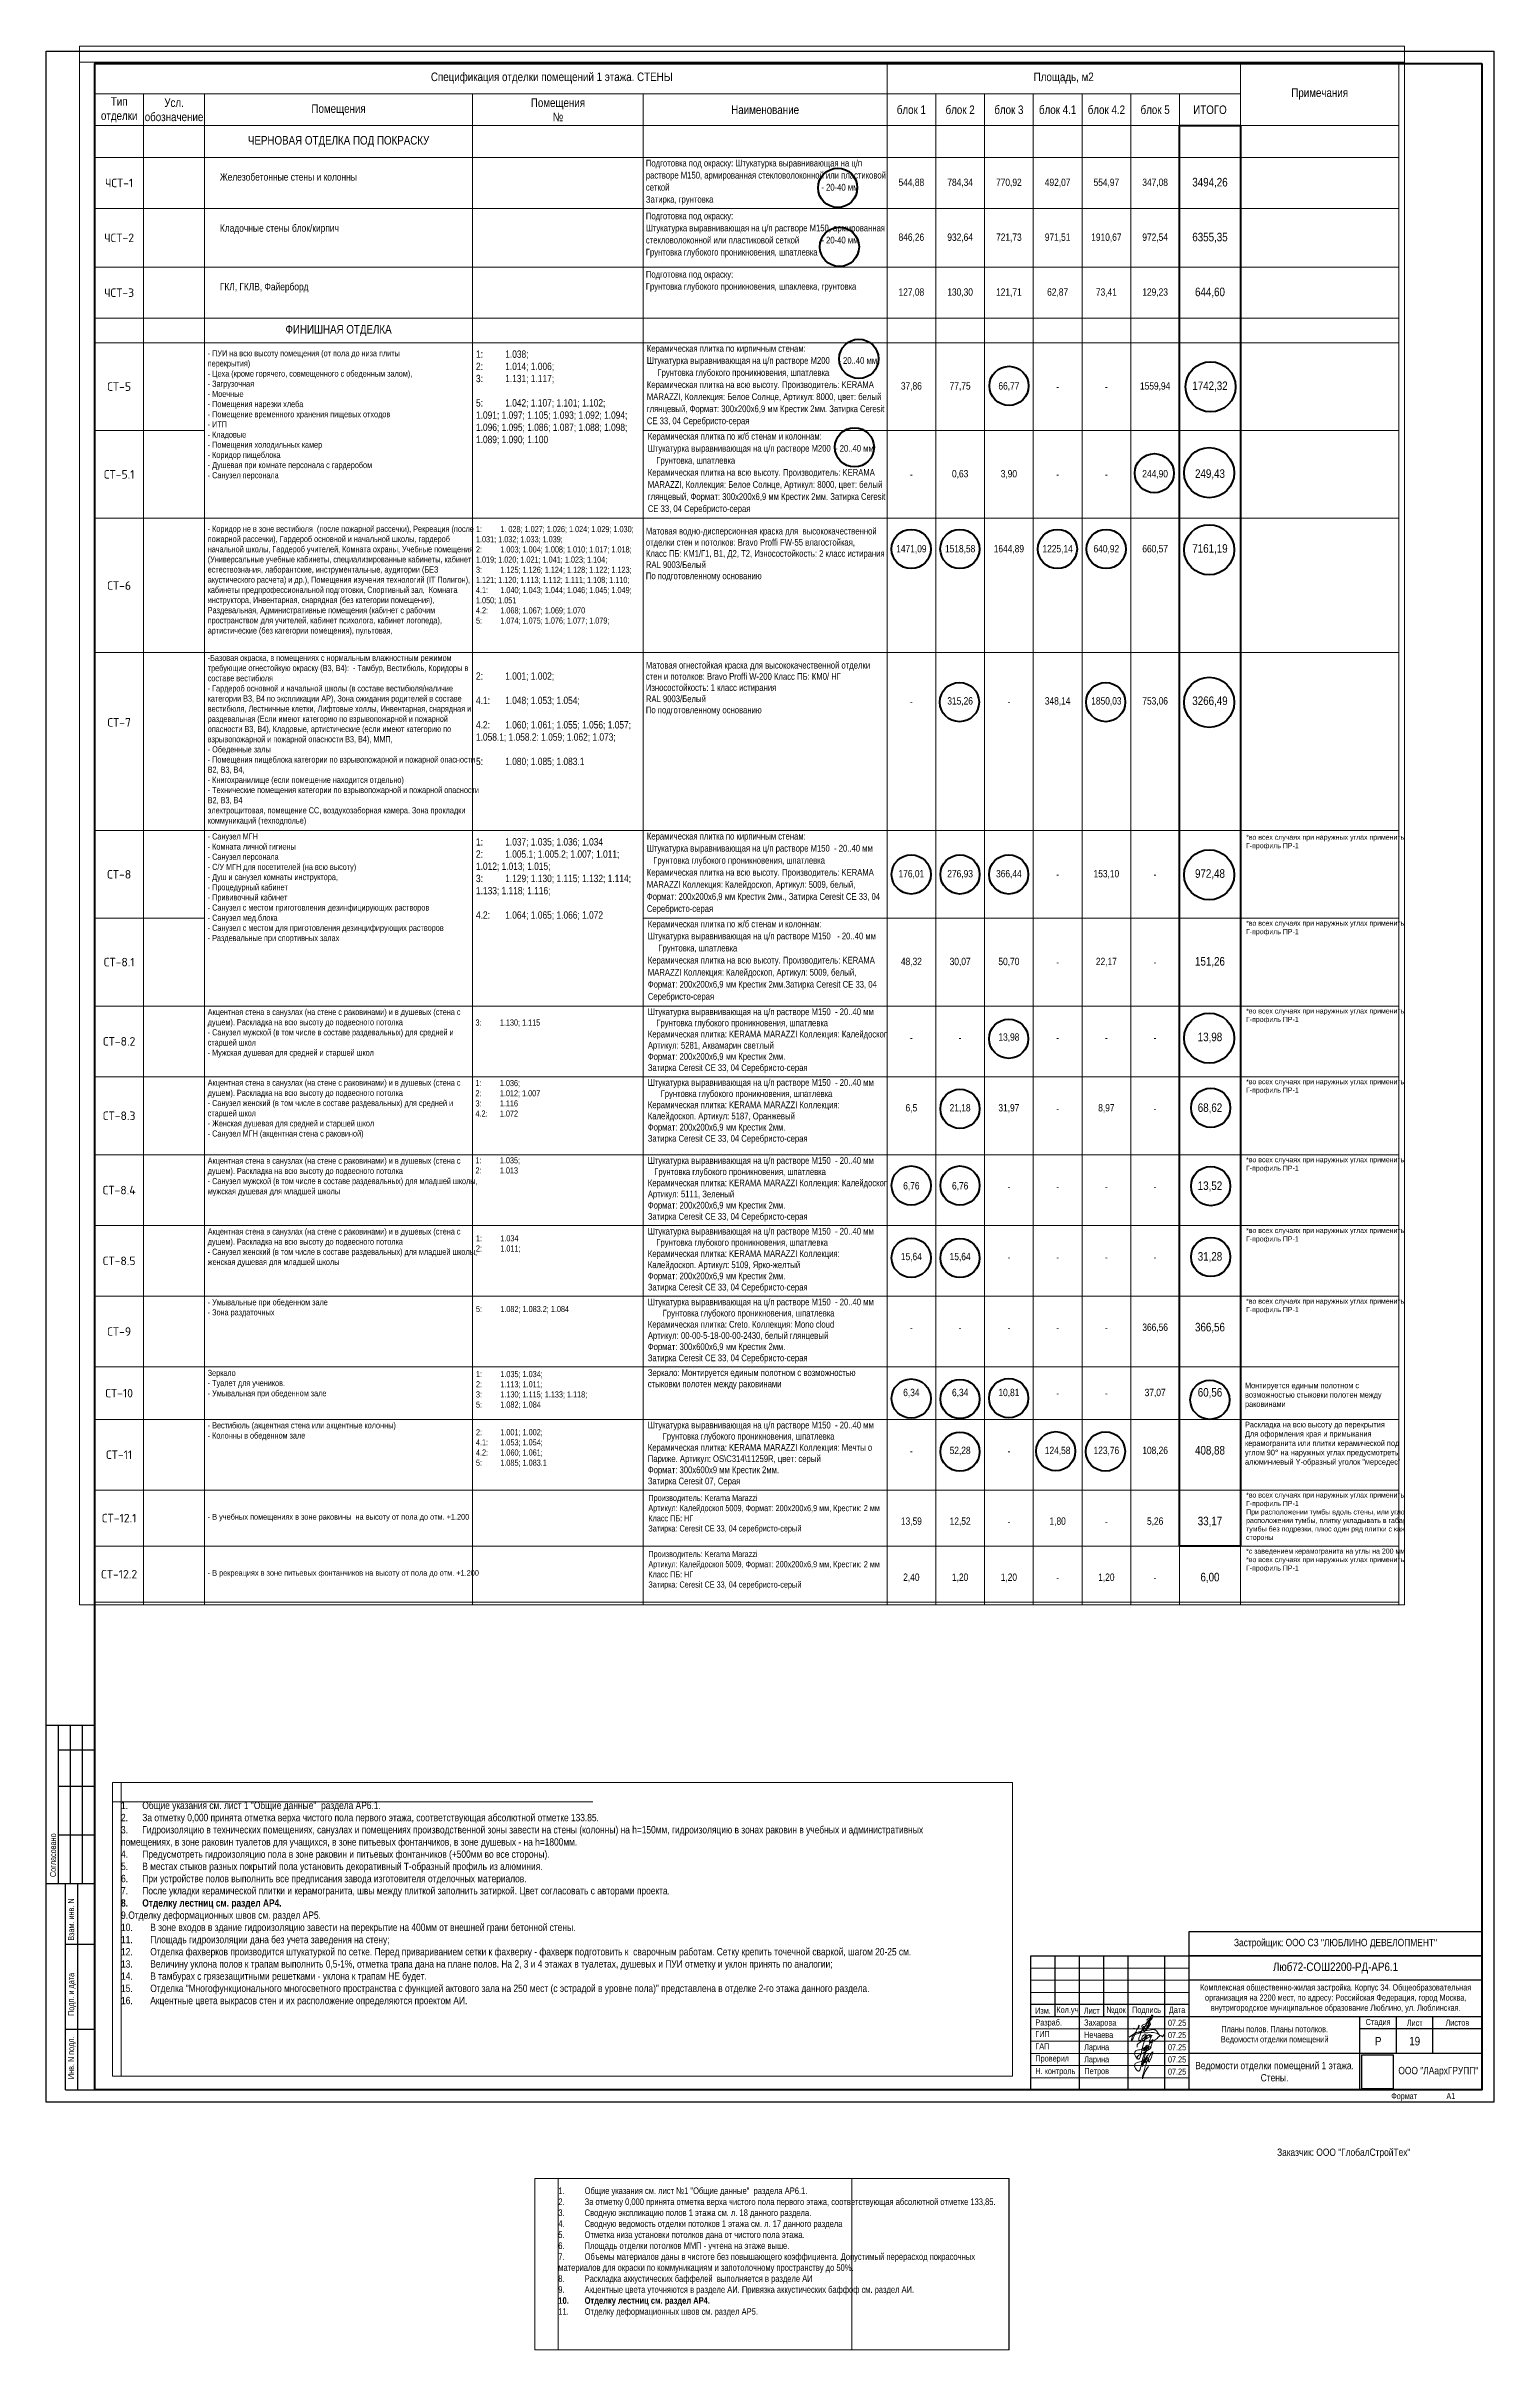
# Paper-space layout 'АР6_л19_стены' of a CAD drawing. Header units: millimetres. Extents: x -166 to 428, y -732 to 212.
# The model-space entities are those that its viewports show. They can reach past a viewport. Long polylines and large blocks are cut down to what shows.
import ezdxf
from ezdxf.enums import TextEntityAlignment as Align

# ---------------------------------------------------------------- set-up
doc = ezdxf.new("R2010")
doc.units = ezdxf.units.MM
doc.header["$LTSCALE"] = 0.5
doc.layers.get('Defpoints').update_dxf_attribs({"color": 140})
for name, color, linetype, lineweight in [('00 Текст', 7, 'Continuous', 9), ('АИ_Стены_марка', 7, 'Continuous', 9), ('АИ_Таблица', 7, 'Continuous', 13), ('АИ_Текст', 7, 'Continuous', 13), ('АР6_спецификации', 7, 'Continuous', 0)]:
    doc.layers.add(name, color=color, linetype=linetype, lineweight=lineweight)
doc.layers.add('АР_Делит', color=120, linetype='Continuous', lineweight=0, plot=False)
doc.layers.add('АР_ШТАМП', color=7, linetype='Continuous')
doc.layers.add('ИЗМ_23.04.25', color=230, linetype='Continuous', plot=False)
doc.styles.add('Isocpeur3', font='isocpeur.ttf')
doc.styles.add('style1', font='ARIALN.TTF')
doc.styles.add('Самолет ПБ2', font='ARIALN.TTF', dxfattribs={"width": 0.9})
picture_1 = doc.add_image_def('image1.jpg', size_in_pixel=(147, 160))

psp = doc.layouts.new('АР6_л19_стены')

# ---------------------------------------------------------------- texts
at = {"layer": 'АР_ШТАМП', "attachment_point": 5, "style": 'style1'}
for s, insert, char_height, width in [('19', (395.18, -605.72), 3.5, 15), ('Ведомости отделки помещений 1 этажа.\\PСтены. ', (337.68, -618.22), 3, 70)]:
    psp.add_mtext(s, dxfattribs=dict(at, insert=insert, char_height=char_height, width=width))

msp = doc.modelspace()

# ---------------------------------------------------------------- texts
at = {"ltscale": 100, "insert": (-69877.838, -131167.406), "char_height": 300, "width": 33462.13495, "attachment_point": 1, "style": 'style1'}
msp.add_mtext('\\pxt1;1.^I      Общие указания см. лист 1 "Общие данные"  раздела АР6.1.\\P2.^I      За отметку 0,000 принята отметка верха чистого пола первого этажа, соответствующая абсолютной отметке 133.85.\\P3.^I      Гидроизоляцию в технических помещениях, санузлах и помещениях производственной зоны завести на стены (колонны) на h=150мм, гидроизоляцию в зонах раковин в учебных и административных помещениях, в зоне раковин туалетов для учащихся, в зоне питьевых фонтанчиков, в зоне душевых - на h=1800мм.\\P4.^I      Предусмотреть гидроизоляцию пола в зоне раковин и питьевых фонтанчиков (+500мм во все стороны). \\P5.^I      В местах стыков разных покрытий пола установить декоративный Т-образный профиль из алюминия.\\P6.^I      При устройстве полов выполнить все предписания завода изготовителя отделочных материалов.\\P7.^I      После укладки керамической плитки и керамогранита, швы между плиткой заполнить затиркой. Цвет согласовать с авторами проекта.\\P{\\fArial Narrow|b1|i0|c204|p34;8.^I      Отделку лестниц см. раздел АР4.\\P\\pi-3,l3,t3;}9.^IОтделку деформационных швов см. раздел АР5.\\P10.^IВ зоне входов в здание гидроизоляцию завести на перекрытие на 400мм от внешней грани бетонной стены.\\P11.^IПлощадь гидроизоляции дана без учета заведения на стену;\\P12.^IОтделка фахверков производится штукатуркой по сетке. Перед привариванием сетки к фахверку - фахверк подготовить к  сварочным работам. Сетку крепить точечной сваркой, шагом 20-25 см.{\\C1;\\c255;\\P}13.^IВеличину уклона полов к трапам выполнить 0,5-1%, отметка трапа дана на плане полов. На 2, 3 и 4 этажах в туалетах, душевых и ПУИ отметку и уклон принять по аналогии;\\P14.^IВ тамбурах с грязезащитными решетками - уклона к трапам НЕ будет.\\P15.^IОтделка "Многофункционального многосветного пространства с функцией актового зала на 250 мест (с эстрадой в уровне пола)" представлена в отделке 2-го этажа данного раздела.\\P16.^IАкцентные цвета выкрасов стен и их расположение определяются проектом АИ.', dxfattribs=at)
at = {"layer": 'АИ_Стены_марка', "color": 0, "char_height": 350, "width": 2000, "attachment_point": 5, "style": 'Isocpeur3'}
for s, insert in [('ЧСТ-1', (-128595.701, -74334.15)), ('ЧСТ-2', (-128595.701, -76584.15)), ('ЧСТ-3', (-128595.701, -78834.15)), ('СТ-5', (-128595.701, -82684.15)), ('СТ-5.1', (-128595.701, -86284.15)), ('СТ-6', (-128595.701, -90844.011)), ('СТ-7', (-128595.701, -96453.872)), ('СТ-8', (-128595.701, -102684.15)), ('СТ-8.1', (-128595.701, -106284.15)), ('СТ-8.2', (-128595.701, -109534.15)), ('СТ-8.3', (-128595.701, -112584.15)), ('СТ-8.4', (-128595.701, -115634.15)), ('СТ-8.5', (-128595.701, -118534.15)), ('СТ-9', (-128595.701, -121434.15)), ('СТ-10', (-128595.701, -123959.15)), ('СТ-11', (-128595.701, -126484.15)), ('СТ-12.1', (-128595.701, -129084.15)), ('СТ-12.2', (-128595.701, -131384.15))]:
    msp.add_mtext(s, dxfattribs=dict(at, insert=insert))
at = {"layer": 'АИ_Текст', "color": 0, "style": 'style1'}
for s, insert, char_height, width, attachment_point in [('Спецификация отделки помещений 1 этажа. СТЕНЫ', (-110845.701, -70034.15), 350, 27500, 5), ('Площадь, м2', (-89845.701, -70034.15), 350, 14500, 5), ('Тип отделки', (-128595.701, -71334.15), 350, 2000, 5), ('Примечания', (-79345.701, -70684.15), 350, 6500, 5), ('Усл. обозначение', (-126345.701, -71334.15), 350, 2500, 5), ('Помещения', (-119595.701, -71334.15), 350, 11000, 5), ('Помещения\\P№', (-110595.701, -71334.15), 350, 7000, 5), ('Наименование', (-102095.701, -71334.15), 350, 10000, 5), ('блок 1', (-96095.701, -71334.15), 350, 2000, 5), ('блок 2', (-94095.701, -71334.15), 350, 2000, 5), ('блок 3', (-92095.701, -71334.15), 350, 2000, 5), ('блок 4.1', (-90095.701, -71334.15), 350, 2000, 5), ('блок 4.2', (-88095.701, -71334.15), 350, 2000, 5), ('блок 5', (-86095.701, -71334.15), 350, 2000, 5), ('ИТОГО', (-83845.701, -71334.15), 350, 2500, 5), ('ЧЕРНОВАЯ ОТДЕЛКА ПОД ПОКРАСКУ', (-119595.701, -72634.15), 350, 11000, 5), ('\\pxa0.66667,sm1.07917;{\\H0.91667x;\\C256;Подготовка под окраску: Штукатурка выравнивающая на ц/п растворе М150, армированная стекловолоконной или пластиковой сеткой^I^I^I^I^I^I- 20-40 мм          Затирка, грунтовка}', (-106988.071, -73382.622), 300, 9892.36988, 1), ('Железобетонные стены и колонны', (-124462.922, -73935.481), 300, 10367.22132, 1), ('\\pxa0.66667,sm1.07917;{\\H0.91667x;\\C256;Подготовка под окраску:\\PШтукатурка выравнивающая на ц/п растворе М150, армированная стекловолоконной или пластиковой сеткой^I- 20-40 мм           Грунтовка глубокого проникновения, шпатлевка}', (-106988.071, -75549.49), 300, 9892.36988, 1), ('Кладочные стены блок/кирпич', (-124462.922, -76035.481), 300, 10367.22132, 1), ('ГКЛ, ГКЛВ, Файерборд', (-124462.922, -78435.481), 300, 10367.22132, 1), ('\\pxa0.66667,sm1.07917;{\\H0.91667x;\\C256;Подготовка под окраску:\\PГрунтовка глубокого проникновения, шпаклевка, грунтовка}', (-106988.071, -77942.12), 300, 9892.36988, 1), ('ФИНИШНАЯ ОТДЕЛКА', (-119595.701, -80384.15), 350, 11000, 5), ('- ПУИ на всю высоту помещения (от пола до низа плиты\\Pперекрытия)\\P- Цеха (кроме горячего, совмещенного с обеденным залом), \\P- Загрузочная\\P- Моечные\\P- Помещения нарезки хлеба\\P- Помещение временного хранения пищевых отходов\\P- ИТП\\P- Кладовые\\P- Помещения холодильных камер \\P- Коридор пищеблока\\P- Душевая при комнате персонала с гардеробом\\P- Санузел персонала', (-124963.851, -81192.407), 250, 10868.15031, 1), ('1: ^I1.038;  \\P2:  ^I1.014; 1.006; \\P3:    ^I1.131; 1.117;\\P\\P5:  ^I1.042; 1.107; 1.101; 1.102; 1.091; 1.097; 1.105; 1.093; 1.092; 1.094; 1.096; 1.095; 1.086; 1.087; 1.088; 1.098; 1.089; 1.090; 1.100', (-113958.851, -81202.398), 300, 6318.15579, 1), ('\\pxa0.66667,sm1.07917;{\\H0.91667x;\\C256;Керамическая плитка по кирпичным стенам:                    Штукатурка выравнивающая на ц/п растворе М200    - 20..40 мм           Грунтовка глубокого проникновения, шпатлевка          \\A1;Керамическая плитка на всю высоту. Производитель: KERAMA MARAZZI, Коллекция: Белое Солнце, Артикул: 8000, цвет: белый глянцевый, Формат: 300х200х6,9 мм Крестик 2мм. Затирка Ceresit СE 33, 04 Cеребристо-серая }', (-106948.634, -80982.622), 300, 9892.36988, 1), ('\\pxa0.66667,sm1.07917;{\\H0.91667x;\\C256;Керамическая плитка по ж/б стенам и колоннам:              Штукатурка выравнивающая на ц/п растворе М200  - 20..40 мм           Грунтовка, шпатлевка                                                    \\A1;Керамическая плитка на всю высоту. Производитель: KERAMA MARAZZI, Коллекция: Белое Солнце, Артикул: 8000, цвет: белый глянцевый, Формат: 300х200х6,9 мм Крестик 2мм. Затирка Ceresit СE 33, 04 Cеребристо-серая }', (-106908.483, -84582.622), 300, 9812.7815, 1), ('- Коридор не в зоне вестибюля  (после пожарной рассечки), Рекреация (после пожарной рассечки), Гардероб основной и начальной школы, гардероб  начальной школы, Гардероб учителей, Комната охраны, Учебные помещения (Универсальные учебные кабинеты, специализированные кабинеты, кабинет естествознания, лаборантские, инструментальные, аудитории (БЕЗ акустического расчета) и др.), Помещения изучения технологий (IT Полигон), кабинеты предпрофессиональной подготовки, Спортивный зал,  Комната инструктора, Инвентарная, снарядная (без категории помещения), Раздевальная, Административные помещения (кабинет с рабочим пространством для учителей, кабинет психолога, кабинет логопеда), артистические (без категории помещения), пультовая, ', (-124963.851, -88392.407), 250, 10868.15031, 1), ('1: ^I1. 028; 1.027; 1.026; 1.024; 1.029; 1.030; 1.031; 1.032; 1.033; 1.039;  \\P2: ^I1.003; 1.004; 1.008; 1.010; 1.017; 1.018; 1.019; 1.020; 1.021; 1.041; 1.023; 1.104; \\P3:  ^I1.125; 1.126; 1.124; 1.128; 1.122; 1.123; 1.121; 1.120; 1.113; 1.112; 1.111; 1.108; 1.110; \\P4.1: ^I1.040; 1.043; 1.044; 1.046; 1.045; 1.049; 1.050; 1.051\\P4.2:  ^I1.068; 1.067; 1.069; 1.070\\P5: ^I1.074; 1.075; 1.076; 1.077; 1.079;', (-113958.851, -88402.398), 250, 6628.5329, 1), ('\\pxa0.66667;{\\H0.91667x;\\C256;Матовая водно-дисперсионная краска для  высококачественной отделки стен и потолков: \\C242;\\c2564301;Bravo Proffi FW-55\\C256; влагостойкая, \\PКласс ПБ: КМ1/Г1, В1, Д2, Т2, Износостойкость: 2 класс истирания\\PRAL 9003/Белый\\PПо подготовленному основанию}', (-106988.071, -88473.313), 300, 9892.36988, 1), ('-Базовая окраска, в помещениях с нормальным влажностным режимом требующие огнестойкую окраску (В3, В4):  - Тамбур, Вестибюль, Коридоры в составе вестибюля \\P- Гардероб основной и начальной школы (в составе вестибюля/наличие категории В3, В4 по экспликации АР), Зона ожидания родителей в составе вестибюля, Лестничные клетки, Лифтовые холлы, Инвентарная, снарядная и раздевальная (Если имеют категорию по взрывопожарной и пожарной опасности В3, В4), Кладовые, артистические (если имеют категорию по взрывопожарной и пожарной опасности В3, В4), ММП, \\P- Обеденные залы\\P- Помещения пищеблока категории по взрывопожарной и пожарной опасности В2, В3, В4, \\P- Книгохранилище (если помещение находится отдельно)\\P- Технические помещения категории по взрывопожарной и пожарной опасности В2, В3, В4                              \\Pэлектрощитовая, помещение СС, воздухозаборная камера. Зона прокладки коммуникаций (техподполье)', (-124963.851, -93683.85), 250, 10868.15031, 1), (' \\P2: ^I1.001; 1.002; \\P\\P4.1: ^I1.048; 1.053; 1.054;\\P\\P4.2:  ^I1.060; 1.061; 1.055; 1.056; 1.057; 1.058.1; 1.058.2: 1.059; 1.062; 1.073;\\P\\P5:  ^I1.080; 1.085; 1.083.1', (-113958.851, -93902.398), 300, 6673.09089, 1), ('\\pxa0.66667;{\\H0.91667x;\\C256;Матовая огнестойкая краска для высококачественной отделки стен и потолков: \\C242;\\c2564301;Bravo Proffi W-200\\C256; Класс ПБ: КМ0/ НГ \\PИзносостойкость: 1 класс истирания\\PRAL 9003/Белый\\PПо подготовленному основанию}', (-106988.071, -93973.313), 300, 9892.36988, 1), ('- Санузел МГН\\P- Комната личной гигиены \\P- Санузел персонала\\P- С/У МГН для посетителей (на всю высоту)\\P- Душ и санузел комнаты инструктора,  \\P- Процедурный кабинет\\P- Прививочный кабинет\\P- Санузел с местом приготовления дезинфицирующих растворов\\P- Санузел мед.блока\\P- Санузел с местом для приготовления дезинцифирующих растворов\\P- Раздевальные при спортивных залах', (-124963.851, -101004.56), 250, 10868.15031, 1), ('\\pxa0.66667,sm1.07917;{\\H0.91667x;\\C256;Керамическая плитка по кирпичным стенам:                    Штукатурка выравнивающая на ц/п растворе М150  - 20..40 мм           Грунтовка глубокого проникновения, шпатлевка          \\A1;Керамическая плитка на всю высоту. Производитель: KERAMA MARAZZI Коллекция: Калейдоскоп, Артикул: 5009, белый,   Формат: 200х200х6,9 мм Крестик 2мм., Затирка Ceresit СE 33, 04 Cеребристо-серая}', (-106948.634, -100982.622), 300, 9892.36988, 1), ('\\pxl0.175,b0.25,sm1;{\\H0.83333x;\\C256;*во всех случаях при наружных углах применить Г-профиль ПР-1}', (-82408.483, -101057.622), 250, 6138.18383, 1), ('1: ^I1.037; 1.035; 1.036; 1.034 \\P2: ^I1.005.1; 1.005.2; 1.007; 1.011; 1.012; 1.013; 1.015; \\P3: ^I1.129; 1.130; 1.115; 1.132; 1.114; 1.133; 1.118; 1.116;\\P\\P4.2: ^I1.064; 1.065; 1.066; 1.072', (-113958.851, -101202.398), 300, 6728.62921, 1), ('\\pxa0.66667,sm1.07917;{\\H0.91667x;\\C256;Керамическая плитка по ж/б стенам и колоннам:              Штукатурка выравнивающая на ц/п растворе М150   - 20..40 мм           Грунтовка, шпатлевка                                                    \\A1;Керамическая плитка на всю высоту. Производитель: KERAMA MARAZZI Коллекция: Калейдоскоп, Артикул: 5009, белый,  Формат: 200х200х6,9 мм Крестик 2мм.Затирка Ceresit СE 33, 04 Cеребристо-серая}', (-106908.483, -104582.622), 300, 9812.7815, 1), ('\\pxl0.175,b0.25,sm1;{\\H0.83333x;\\C256;*во всех случаях при наружных углах применить Г-профиль ПР-1}', (-82408.483, -104582.622), 250, 6138.18383, 1), ('Акцентная стена в санузлах (на стене с раковинами) и в душевых (стена с душем). Раскладка на всю высоту до подвесного потолка \\P- Санузел мужской (в том числе в составе раздевальных) для средней и старшей школ\\P- Мужская душевая для средней и старшей школ', (-124963.851, -108204.56), 250, 10868.15031, 1), ('\\P3:  ^I1.130; 1.115', (-113979.217, -108219.141), 250, 6728.62921, 1), ('{\\H0.91667x;\\C256;Штукатурка выравнивающая на ц/п растворе М150  - 20..40 мм           Грунтовка глубокого проникновения, шпатлевка \\A1;\\PКерамическая плитка: KERAMA MARAZZI Коллекция: Калейдоскоп\\PАртикул: 5281, Аквамарин светлый\\PФормат: 200х200х6,9 мм Крестик 2мм.          \\PЗатирка Ceresit СE 33, 04 Cеребристо-серая}', (-106908.483, -108182.622), 300, 9846.10352, 1), ('\\pxl0.175,b0.25,sm1;{\\H0.83333x;\\C256;*во всех случаях при наружных углах применить Г-профиль ПР-1}', (-82408.483, -108182.622), 250, 6138.18383, 1), ('Акцентная стена в санузлах (на стене с раковинами) и в душевых (стена с душем). Раскладка на всю высоту до подвесного потолка \\P- Санузел женский (в том числе в составе раздевальных) для средней и старшей школ\\P- Женская душевая для средней и старшей школ\\P- Санузел МГН (акцентная стена с раковиной)', (-124963.851, -111104.56), 250, 10637.03142, 1), ('1: ^I1.036; \\P2:  ^I1.012; 1.007\\P3: ^I1.116\\P4.2:  ^I1.072', (-113979.217, -111119.141), 250, 6728.62921, 1), ('{\\H0.91667x;\\C256;Штукатурка выравнивающая на ц/п растворе М150  - 20..40 мм           Грунтовка глубокого проникновения, шпатлевка \\A1;\\PКерамическая плитка: KERAMA MARAZZI Коллекция: Калейдоскоп. Артикул: 5187, Оранжевый\\PФормат: 200х200х6,9 мм Крестик 2мм.          \\PЗатирка Ceresit СE 33, 04 Cеребристо-серая}', (-106908.483, -111082.622), 300, 9612.80461, 1), ('\\pxl0.175,b0.25,sm1;{\\H0.83333x;\\C256;*во всех случаях при наружных углах применить Г-профиль ПР-1}', (-82408.483, -111082.622), 250, 6138.18383, 1), ('Акцентная стена в санузлах (на стене с раковинами) и в душевых (стена с душем). Раскладка на всю высоту до подвесного потолка \\P- Санузел мужской (в том числе в составе раздевальных) для младшей школы, мужская душевая для младшей школы', (-124963.851, -114304.56), 250, 10637.27232, 1), ('1: ^I1.035; \\P2:  ^I1.013', (-113979.217, -114285.205), 250, 6728.62921, 1), ('{\\H0.91667x;\\C256;Штукатурка выравнивающая на ц/п растворе М150  - 20..40 мм           Грунтовка глубокого проникновения, шпатлевка \\A1;\\PКерамическая плитка: KERAMA MARAZZI Коллекция: Калейдоскоп\\PАртикул: 5111, Зеленый\\PФормат: 200х200х6,9 мм Крестик 2мм.          \\PЗатирка Ceresit СE 33, 04 Cеребристо-серая}', (-106908.483, -114282.622), 300, 9873.46508, 1), ('\\pxl0.175,b0.25,sm1;{\\H0.83333x;\\C256;*во всех случаях при наружных углах применить Г-профиль ПР-1}', (-82408.483, -114282.622), 250, 6138.18383, 1), ('Акцентная стена в санузлах (на стене с раковинами) и в душевых (стена с душем). Раскладка на всю высоту до подвесного потолка \\P- Санузел женский (в том числе в составе раздевальных) для младшей школы, женская душевая для младшей школы', (-124963.851, -117204.56), 250, 10868.15031, 1), ('1:  ^I1.034 \\P2:   ^I1.011;', (-113958.851, -117484.741), 250, 6620.97974, 1), ('{\\H0.91667x;\\C256;Штукатурка выравнивающая на ц/п растворе М150  - 20..40 мм           Грунтовка глубокого проникновения, шпатлевка \\A1;\\PКерамическая плитка: KERAMA MARAZZI Коллекция: \\PКалейдоскоп. Артикул: 5109, Ярко-желтый\\PФормат: 200х200х6,9 мм Крестик 2мм.          \\PЗатирка Ceresit СE 33, 04 Cеребристо-серая}', (-106908.483, -117182.622), 300, 9816.02247, 1), ('\\pxl0.175,b0.25,sm1;{\\H0.83333x;\\C256;*во всех случаях при наружных углах применить Г-профиль ПР-1}', (-82408.483, -117182.622), 250, 6138.18383, 1), ('- Умывальные при обеденном зале\\P- Зона раздаточных', (-124963.851, -120104.56), 250, 10868.15031, 1), ('5: ^I1.082; 1.083.2; 1.084', (-113958.851, -120384.741), 250, 6620.97974, 1), ('{\\H0.91667x;\\C256;Штукатурка выравнивающая на ц/п растворе М150  - 20..40 мм           Грунтовка глубокого проникновения, шпатлевка \\A1;\\PКерамическая плитка: Creto. Коллекция: Mono cloud\\PАртикул: 00-00-5-18-00-00-2430, белый глянцевый\\PФормат: 300х600х6,9 мм Крестик 2мм.       \\PЗатирка Ceresit СE 33, 04 Cеребристо-серая}', (-106908.483, -120082.622), 300, 9567.88168, 1), ('\\pxl0.175,b0.25,sm1;{\\H0.83333x;\\C256;*во всех случаях при наружных углах применить Г-профиль ПР-1}', (-82408.483, -120082.622), 250, 6138.18383, 1), ('Зеркало \\P- Туалет для учеников. \\P- Умывальная при обеденном зале', (-124963.851, -123004.56), 250, 10868.15031, 1), ('1: ^I1.035; 1.034; \\P2: ^I1.113; 1.011;\\P3: ^I1.130; 1.115; 1.133; 1.118;\\P5: ^I1.082; 1.084', (-113958.851, -123051.876), 250, 6620.97974, 1), ('\\A1;{\\H0.91667x;\\C256;Зеркало: Монтируется единым полотном с возможностью стыковки полотен между раковинами}', (-106908.483, -122982.622), 300, 9567.88168, 1), ('\\A1;{\\H0.91667x;\\C256;Монтируется единым полотном с возможностью стыковки полотен между раковинами}', (-82408.483, -123529.166), 250, 5928.0745, 1), ('- Вестибюль (акцентная стена или акцентные колонны)\\P- Колонны в обеденном зале', (-124963.851, -125154.56), 250, 10868.15031, 1), ('2: ^I1.001; 1.002;\\P4.1: ^I1.053; 1.054;\\P4.2: ^I1.060; 1.061;\\P5: ^I1.085; 1.083.1', (-113958.851, -125434.741), 250, 6620.97974, 1), ('{\\H0.91667x;\\C256;Штукатурка выравнивающая на ц/п растворе М150  - 20..40 мм           Грунтовка глубокого проникновения, шпатлевка \\A1;\\PКерамическая плитка: KERAMA MARAZZI Коллекция: Мечты о Париже. Артикул: OS\\\\C314\\\\11259R, цвет: серый\\PФормат: 300х600х9 мм Крестик 2мм.          \\PЗатирка Ceresit 07, Cерая}', (-106908.483, -125132.622), 300, 9567.88168, 1), ('\\A1;{\\H0.91667x;\\C256;Раскладка на всю высоту до перекрытия\\PДля оформления края и примыкания керамогранита или плитки керамической под углом 90° на наружных углах предусмотреть алюминиевый Y-образный уголок "мерседес"}', (-82408.483, -125132.622), 250, 6138.18383, 1), ('\\pxl0.16667,se0.95417;{\\C256;Производитель: Kerama Marazzi\\P\\pb0.25,sm1;Артикул: Калейдоскоп 5009, Формат: 200х200х6,9 мм, Крестик: 2 мм\\PКласс ПБ: НГ\\PЗатирка: Ceresit СЕ 33, 04 серебристо-серый}', (-106928.319, -128131.773), 250, 9567.88168, 1), ('\\pxl0.175,b0.25,sm1;{\\H0.83333x;\\C256;*во всех случаях при наружных углах применить  Г-профиль ПР-1\\PПри расположении тумбы вдоль стены, или угловом расположении тумбы, плитку укладывать в габаритих тумбы без подрезки, плюс один ряд плитки с каждой стороны}', (-82408.483, -128032.622), 250, 6138.18383, 1), ('\\A1;{\\H0.91667x;\\C256;- В учебных помещениях в зоне раковины  на высоту от пола до отм. +1.200 }', (-124963.851, -128917.174), 250, 10868.15031, 1), ('\\pxl0.175,b0.25,sm1;{\\H0.83333x;\\C256;*с заведением керамогранита на углы на 200 мм\\P*во всех случаях при наружных углах применить  Г-профиль ПР-1}', (-82408.483, -130332.622), 250, 6138.18383, 1), ('\\A1;{\\H0.91667x;\\C256;- В рекреациях в зоне питьевых фонтанчиков на высоту от пола до отм. +1.200}', (-124963.851, -131217.174), 250, 10868.15031, 1), ('\\pxl0.16667,se0.95417;{\\C256;Производитель: Kerama Marazzi\\P\\pb0.25,sm1;Артикул: Калейдоскоп 5009, Формат: 200х200х6,9 мм, Крестик: 2 мм\\PКласс ПБ: НГ\\PЗатирка: Ceresit СЕ 33, 04 серебристо-серый}', (-106928.319, -130431.773), 250, 9567.88168, 1), ('\\A1;{\\H0.91667x;\\C256;Двухкомпонентная полиуретановая краска для высококачественной отделки стен и потолков.Производитель: StoColor  Артикул: Puran Satin Износостойкость: 2 класс истирания, цвет: 9003/белый, Класс ПБ: КМ2/В2, Д3, Т2, РП2}', (-106908.483, -132801.328), 300, 9567.88168, 1)]:
    msp.add_mtext(s, dxfattribs=dict(at, insert=insert, char_height=char_height, width=width, attachment_point=attachment_point))
at = {"layer": 'АИ_Текст', "color": 5, "attachment_point": 5, "style": 'style1'}
for s, insert, char_height, width in [('544,88', (-96095.701, -74334.15), 300, 2000), ('784,34', (-94095.701, -74334.15), 300, 2000), ('770,92', (-92095.701, -74334.15), 300, 2000), ('932,64', (-94095.701, -76584.15), 300, 2000), ('721,73', (-92095.701, -76584.15), 300, 2000), ('6355,35', (-83845.701, -76584.15), 350, 2500), ('127,08', (-96095.701, -78834.15), 300, 2000), ('130,30', (-94095.701, -78834.15), 300, 2000), ('121,71', (-92095.701, -78834.15), 300, 2000), ('644,60', (-83845.701, -78834.15), 350, 2500), ('37,86', (-96095.701, -82684.15), 300, 2000), ('77,75', (-94095.701, -82684.15), 300, 2000), ('66,77', (-92095.701, -82684.15), 300, 2000), ('-', (-96095.701, -86284.15), 300, 2000), ('0,63', (-94095.701, -86284.15), 300, 2000), ('3,90', (-92095.701, -86284.15), 300, 2000), ('1471,09', (-96095.701, -89359.16), 300, 2000), ('1518,58', (-94095.701, -89359.16), 300, 2000), ('1644,89', (-92095.701, -89359.16), 300, 2000), ('7161,19', (-83845.701, -89353.872), 350, 2500), ('3266,49', (-83845.701, -95599.75), 350, 2500), ('176,01', (-96095.701, -102684.15), 300, 2000), ('276,93', (-94095.701, -102684.15), 300, 2000), ('366,44', (-92095.701, -102684.15), 300, 2000), ('972,48', (-83845.701, -102684.15), 350, 2500), ('48,32', (-96095.701, -106284.15), 300, 2000), ('30,07', (-94095.701, -106284.15), 300, 2000), ('50,70', (-92095.701, -106284.15), 300, 2000), ('13,98', (-92095.701, -109384.15), 300, 2000), ('6,5', (-96095.701, -112284.15), 300, 2000), ('21,18', (-94095.701, -112284.15), 300, 2000), ('31,97', (-92095.701, -112284.15), 300, 2000), ('6,76', (-96095.701, -115484.15), 300, 2000), ('6,76', (-94095.701, -115484.15), 300, 2000), ('15,64', (-96095.701, -118384.15), 300, 2000), ('15,64', (-94095.701, -118384.15), 300, 2000), ('31,28', (-83845.701, -118384.15), 350, 2500), ('6,34', (-96095.701, -123959.15), 300, 2000), ('6,34', (-94095.701, -123959.15), 300, 2000), ('10,81', (-92095.701, -123959.15), 300, 2000), ('408,88', (-83845.701, -126334.15), 350, 2500), ('13,59', (-96095.701, -129234.15), 300, 2000), ('12,52', (-94095.701, -129234.15), 300, 2000), ('-', (-92095.701, -129234.15), 300, 2000), ('2,40', (-96095.701, -131534.15), 300, 2000), ('1,20', (-94095.701, -131534.15), 300, 2000), ('1,20', (-92095.701, -131534.15), 300, 2000)]:
    msp.add_mtext(s, dxfattribs=dict(at, insert=insert, char_height=char_height, width=width))
at = {"layer": 'АИ_Текст', "color": 7, "attachment_point": 5, "style": 'style1'}
for s, insert, char_height, width in [('492,07', (-90095.701, -74334.15), 300, 2000), ('554,97', (-88095.701, -74334.15), 300, 2000), ('347,08', (-86095.701, -74334.15), 300, 2000), ('3494,26', (-83845.701, -74334.15), 350, 2500), ('971,51', (-90095.701, -76584.15), 300, 2000), ('1910,67', (-88095.701, -76584.15), 300, 2000), ('972,54', (-86095.701, -76584.15), 300, 2000), ('62,87', (-90095.701, -78834.15), 300, 2000), ('73,41', (-88095.701, -78834.15), 300, 2000), ('129,23', (-86095.701, -78834.15), 300, 2000), ('-', (-90095.701, -82684.15), 300, 2000), ('-', (-88095.701, -82684.15), 300, 2000), ('1559,94', (-86095.701, -82684.15), 300, 2000), ('1742,32', (-83845.701, -82684.15), 350, 2500), ('-', (-90095.701, -86284.15), 300, 2000), ('-', (-88095.701, -86284.15), 300, 2000), ('244,90', (-86095.701, -86284.15), 300, 2000), ('249,43', (-83845.701, -86284.15), 350, 2500), ('1225,14', (-90095.701, -89359.16), 300, 2000), ('640,92', (-88095.701, -89359.16), 300, 2000), ('660,57', (-86095.701, -89359.16), 300, 2000), ('-', (-96095.701, -95599.75), 300, 2000), ('315,26', (-94095.701, -95599.75), 300, 2000), ('-', (-92095.701, -95599.75), 300, 2000), ('348,14', (-90095.701, -95599.75), 300, 2000), ('1850,03', (-88095.701, -95599.75), 300, 2000), ('753,06', (-86095.701, -95599.75), 300, 2000), ('-', (-90095.701, -102684.15), 300, 2000), ('153,10', (-88095.701, -102684.15), 300, 2000), ('-', (-86095.701, -102684.15), 300, 2000), ('-', (-90095.701, -106284.15), 300, 2000), ('22,17', (-88095.701, -106284.15), 300, 2000), ('-', (-86095.701, -106284.15), 300, 2000), ('151,26', (-83845.701, -106284.15), 350, 2500), ('-', (-96095.701, -109384.15), 300, 2000), ('-', (-94095.701, -109384.15), 300, 2000), ('-', (-90095.701, -109384.15), 300, 2000), ('-', (-88095.701, -109384.15), 300, 2000), ('-', (-86095.701, -109384.15), 300, 2000), ('13,98', (-83845.701, -109384.15), 350, 2500), ('-', (-90095.701, -112284.15), 300, 2000), ('8,97', (-88095.701, -112284.15), 300, 2000), ('-', (-86095.701, -112284.15), 300, 2000), ('68,62', (-83845.701, -112284.15), 350, 2500), ('-', (-92095.701, -115484.15), 300, 2000), ('-', (-90095.701, -115484.15), 300, 2000), ('-', (-88095.701, -115484.15), 300, 2000), ('-', (-86095.701, -115484.15), 300, 2000), ('13,52', (-83845.701, -115484.15), 350, 2500), ('-', (-92095.701, -118384.15), 300, 2000), ('-', (-90095.701, -118384.15), 300, 2000), ('-', (-88095.701, -118384.15), 300, 2000), ('-', (-86095.701, -118384.15), 300, 2000), ('-', (-96095.701, -121284.15), 300, 2000), ('-', (-94095.701, -121284.15), 300, 2000), ('-', (-92095.701, -121284.15), 300, 2000), ('-', (-90095.701, -121284.15), 300, 2000), ('-', (-88095.701, -121284.15), 300, 2000), ('366,56', (-86095.701, -121284.15), 300, 2000), ('366,56', (-83845.701, -121284.15), 350, 2500), ('60,56', (-83845.701, -123959.15), 350, 2500), ('-', (-90095.701, -123959.15), 300, 2000), ('-', (-88095.701, -123959.15), 300, 2000), ('37,07', (-86095.701, -123959.15), 300, 2000), ('-', (-96095.701, -126334.15), 300, 2000), ('52,28', (-94095.701, -126334.15), 300, 2000), ('-', (-92095.701, -126334.15), 300, 2000), ('124,58', (-90095.701, -126334.15), 300, 2000), ('123,76', (-88095.701, -126334.15), 300, 2000), ('108,26', (-86095.701, -126334.15), 300, 2000), ('1,80', (-90095.701, -129234.15), 300, 2000), ('-', (-88095.701, -129234.15), 300, 2000), ('5,26', (-86095.701, -129234.15), 300, 2000), ('33,17', (-83845.701, -129234.15), 350, 2500), ('-', (-90095.701, -131534.15), 300, 2000), ('1,20', (-88095.701, -131534.15), 300, 2000), ('-', (-86095.701, -131534.15), 300, 2000), ('6,00', (-83845.701, -131534.15), 350, 2500)]:
    msp.add_mtext(s, dxfattribs=dict(at, insert=insert, char_height=char_height, width=width))
at = {"layer": 'АИ_Текст', "color": 1, "insert": (-96095.701, -76584.15), "char_height": 300, "width": 2000, "attachment_point": 5, "style": 'style1'}
msp.add_mtext('846,26', dxfattribs=at)
at = {"layer": 'АР6_спецификации', "ltscale": 100, "insert": (-190744.422, -169172.311), "char_height": 270, "width": 17989.53264, "attachment_point": 1, "style": 'style1'}
msp.add_mtext('\\pxt1;1.^I ^IОбщие указания см. лист №1 "Общие данные"  раздела АР6.1.\\P2.^I ^IЗа отметку 0,000 принята отметка верха чистого пола первого этажа, соответствующая абсолютной отметке 133,85.\\P3.^I ^IСводную экспликацию полов 1 этажа см. л. 18 данного раздела.\\P4.^I^IСводную ведомость отделки потолков 1 этажа см. л. 17 данного раздела\\P5.^I^IОтметка низа установки потолков дана от чистого пола этажа. \\P6.^I^IПлощадь отделки потолков ММП - учтена на этаже выше.\\P7. ^IОбъемы материалов даны в чистоте без повышающего коэффициента. Допустимый перерасход покрасочных материалов для окраски по коммуникациям и запотолочному пространству до 50%.\\P8.^I^IРаскладка аккустических баффелей  выполняется в разделе АИ\\P9.^I^IАкцентные цвета уточняются в разделе АИ. Привязка аккустических баффоф см. раздел АИ.\\P{\\fArial Narrow|b1|i0|c204|p34;10.^IОтделку лестниц см. раздел АР4.}\\P11.^IОтделку деформационных швов см. раздел АР5.', dxfattribs=at)

# ---------------------------------------------------------------- blocks, each defined once
blk = doc.blocks.new('неч')
at = {"layer": '00 Текст', "color": 184, "lineweight": 18, "true_color": 0x2819a9}
for points in [[(1567747.94, 144890.52), (1567747.85, 144890.63), (1567747.8, 144890.69), (1567747.71, 144890.79), (1567747.63, 144890.88), (1567747.53, 144891), (1567747.42, 144891.04), (1567747.32, 144891.11), (1567747.22, 144891.15), (1567747.05, 144891.21), (1567746.91, 144891.26), (1567746.83, 144891.25), (1567746.71, 144891.23), (1567746.09, 144891.16), (1567745.8, 144891.12), (1567745.37, 144891.07), (1567744.64, 144890.97), (1567744.16, 144890.91), (1567743.72, 144890.86), (1567743.33, 144890.81), (1567742.71, 144890.73), (1567742.03, 144890.52), (1567741.9, 144890.47), (1567740.9, 144890.04), (1567740.11, 144889.7), (1567738.7, 144888.79), (1567740, 144889.3), (1567740.53, 144889.51), (1567741.31, 144889.81), (1567742.06, 144890.1), (1567742.54, 144890.17), (1567743.02, 144890.24), (1567743.69, 144890.21), (1567744.9, 144890.22), (1567745.95, 144890.23), (1567746.76, 144890.24), (1567747.58, 144890.05), (1567748.01, 144889.94), (1567748.57, 144889.55), (1567749.16, 144889.33), (1567749.71, 144888.86), (1567749.85, 144889.15), (1567749.94, 144889.35), (1567750.02, 144889.44), (1567750.05, 144889.47), (1567750.12, 144889.5), (1567750.16, 144889.52)], [(1567740.13, 144891.74), (1567740.47, 144891.57), (1567740.76, 144891.44), (1567741.06, 144891.36), (1567741.19, 144891.36), (1567741.31, 144891.4), (1567741.44, 144891.44), (1567741.53, 144891.53), (1567741.65, 144891.65), (1567741.74, 144891.78), (1567741.86, 144892.08), (1567741.95, 144892.37), (1567741.99, 144892.5), (1567742.03, 144892.59), (1567742.03, 144892.67), (1567742.03, 144892.71), (1567741.99, 144892.67), (1567741.95, 144892.63), (1567741.91, 144892.54), (1567741.86, 144892.46), (1567741.82, 144892.37), (1567741.7, 144892.08), (1567741.53, 144891.74), (1567741.36, 144891.36), (1567741.19, 144890.93), (1567740.98, 144890.51), (1567740.59, 144889.58), (1567740.38, 144889.11), (1567740.21, 144888.69), (1567740, 144888.31), (1567739.83, 144888.01), (1567739.71, 144887.72), (1567739.66, 144887.63), (1567739.58, 144887.55), (1567739.54, 144887.46), (1567739.49, 144887.42), (1567739.45, 144887.42), (1567739.45, 144887.46), (1567739.41, 144887.55), (1567739.45, 144887.63), (1567739.45, 144887.72), (1567739.49, 144888.01), (1567739.58, 144888.31), (1567739.71, 144888.65), (1567739.88, 144889.03), (1567740.04, 144889.37), (1567740.21, 144889.71), (1567740.47, 144890), (1567740.72, 144890.21), (1567740.85, 144890.26), (1567740.98, 144890.3), (1567741.15, 144890.34), (1567741.27, 144890.34), (1567741.86, 144890.26), (1567742.16, 144890.26), (1567742.33, 144890.3), (1567742.46, 144890.38), (1567742.58, 144890.47), (1567742.71, 144890.6), (1567742.97, 144890.85), (1567743.14, 144891.19), (1567743.3, 144891.44), (1567743.35, 144891.57), (1567743.39, 144891.65), (1567743.39, 144891.7), (1567743.35, 144891.7), (1567743.35, 144891.65), (1567743.3, 144891.57), (1567743.22, 144891.48), (1567743.18, 144891.36), (1567743.09, 144891.23), (1567742.92, 144890.89), (1567742.75, 144890.51), (1567742.54, 144890.09), (1567742.2, 144889.2), (1567742.03, 144888.77), (1567741.95, 144888.39), (1567741.91, 144888.22), (1567741.91, 144888.1), (1567741.91, 144887.93), (1567741.91, 144887.84), (1567741.95, 144887.76), (1567741.99, 144887.67), (1567742.08, 144887.63), (1567742.2, 144887.63), (1567742.29, 144887.67), (1567742.46, 144887.72), (1567742.58, 144887.8), (1567742.75, 144887.89), (1567743.09, 144888.1), (1567743.43, 144888.35), (1567743.77, 144888.65), (1567744.02, 144888.94), (1567744.11, 144889.07), (1567744.19, 144889.2), (1567744.24, 144889.33), (1567744.28, 144889.41), (1567744.28, 144889.49), (1567744.24, 144889.54), (1567744.15, 144889.54), (1567744.02, 144889.58), (1567743.85, 144889.54), (1567743.73, 144889.49), (1567743.56, 144889.41), (1567743.39, 144889.33), (1567743.26, 144889.2), (1567743.14, 144889.07), (1567743.05, 144888.9), (1567742.97, 144888.73), (1567742.92, 144888.56), (1567742.92, 144888.35), (1567742.92, 144888.18), (1567742.97, 144888.01), (1567743.01, 144887.84), (1567743.05, 144887.72), (1567743.14, 144887.63), (1567743.22, 144887.55), (1567743.3, 144887.55), (1567743.39, 144887.55), (1567743.47, 144887.59), (1567743.6, 144887.67), (1567743.73, 144887.8), (1567743.81, 144887.93), (1567744.07, 144888.27), (1567744.32, 144888.63)], [(1567744.32, 144888.63), (1567744.51, 144888.9), (1567744.7, 144889.15), (1567744.86, 144889.34), (1567744.96, 144889.44), (1567745.05, 144889.47), (1567745.11, 144889.5), (1567745.18, 144889.53), (1567745.27, 144889.5), (1567745.34, 144889.44), (1567745.4, 144889.34), (1567745.43, 144889.21), (1567745.56, 144888.96), (1567745.59, 144888.86), (1567745.65, 144888.8), (1567745.72, 144888.77), (1567745.81, 144888.8), (1567745.88, 144888.86), (1567745.94, 144888.99), (1567746.1, 144889.21), (1567746.13, 144889.31), (1567746.16, 144889.37), (1567746.13, 144889.34), (1567746.1, 144889.25), (1567746.07, 144889.18), (1567746, 144889.06), (1567745.91, 144888.77), (1567745.62, 144888.13), (1567745.53, 144887.82), (1567745.46, 144887.69), (1567745.43, 144887.56), (1567745.4, 144887.44), (1567745.4, 144887.31), (1567745.4, 144887.15), (1567745.43, 144887.02), (1567745.5, 144886.96), (1567745.59, 144886.93), (1567745.72, 144886.93), (1567745.88, 144886.96), (1567746.04, 144887.05), (1567746.26, 144887.15), (1567746.48, 144887.28), (1567746.73, 144887.47), (1567746.99, 144887.66), (1567747.27, 144887.85), (1567747.56, 144888.1), (1567747.88, 144888.32), (1567748.19, 144888.61), (1567748.83, 144889.15), (1567747.94, 144890.52)]]:
    blk.add_lwpolyline(points, dxfattribs=at)
blk = doc.blocks.new('Захарова ИА_подпись')
at = {"color": 165, "lineweight": 5, "true_color": 0x4562ba}
for points in [[(123, 334), (127, 370), (218, 424), (229, 425), (218, 387), (144, 286), (127, 273), (109, 271), (124, 280), (179, 295), (194, 289), (245, 229), (252, 199), (246, 171), (179, 56), (110, 10), (13, -1), (-61, 20), (-100, 67), (-95, 102), (-64, 140), (-10, 168), (105, 232)], [(255, 367), (309, 431), (288, 411), (244, 336), (171, 116), (101, -45), (98, -51), (62, -20), (-3, 48), (-32, 69), (-37, 75), (-25, 85), (-5, 89), (61, 103), (265, 160)]]:
    blk.add_spline(points, degree=3, dxfattribs=at)
blk.add_open_spline([(205, 298), (237, 324), (298, 373), (346, 457), (355, 519), (334, 556), (309, 548), (288, 514), (247, 443), (207, 275), (129, 88), (62, -53), (16, -117), (-13, -117), (-29, -92), (-13, -31), (27, 73), (91, 191), (162, 275), (209, 325), (232, 359), (242, 376), (242, 377)], degree=3, knots=[0, 0, 0, 0, 122.286198, 235.149681, 276.064245, 314.392787, 329.767971, 344.588201, 429.864149, 577.461409, 857.832667, 1031.779348, 1057.966434, 1081.129365, 1106.601014, 1133.776758, 1265.334389, 1445.712301, 1530.0741, 1593.508553, 1650.85432, 1652.895379, 1652.895379, 1652.895379, 1652.895379], dxfattribs=at)
blk = doc.blocks.new('Штамп_2200_АР6_25.11.24')
at = {"layer": 'АР_Делит', "lineweight": 30}
blk.add_lwpolyline([(0, 55), (-120, 55), (-120, 65), (0, 65), (0, 55)], dxfattribs=at)
at = {"layer": 'АР_ШТАМП', "lineweight": 15}
for p, q in [((-120, 50), (-185, 50)), ((-120, 45), (-185, 45)), ((-120, 40), (-185, 40)), ((-120, 25), (-185, 25)), ((-120, 20), (-185, 20)), ((-120, 15), (-185, 15)), ((-120, 10), (-185, 10)), ((-120, 5), (-185, 5))]:
    blk.add_line(p, q, dxfattribs=at)
at = {"layer": 'АР_ШТАМП', "lineweight": 30}
for p, q in [((-175, 30), (-175, 55)), ((-165, 0), (-165, 55)), ((-155, 30), (-155, 55)), ((-145, 0), (-145, 55)), ((-130, 0), (-130, 55)), ((-120, 0), (-120, 55)), ((0, 45), (-120, 45)), ((-120, 35), (-185, 35)), ((0, 30), (-185, 30)), ((-50, 0), (-50, 30)), ((-35, 15), (-35, 30)), ((-20, 15), (-20, 30)), ((0, 25), (-50, 25)), ((0, 15), (-120, 15))]:
    blk.add_line(p, q, dxfattribs=at)
blk.add_lwpolyline([(0, 0), (-185, 0), (-185, 55), (0, 55), (0, 0)], dxfattribs=at)
at = {"layer": 'АР_ШТАМП', "color": 184, "lineweight": 0, "true_color": 0x2819a9}
for points in [[(-141.36, 17.61), (-141.36, 18.09), (-141.36, 18.49), (-140.65, 19.22), (-135.83, 22.63), (-137.32, 22.3), (-138.2, 20.51), (-139.34, 17.03), (-141, 12.64), (-142.3, 15.56), (-141.43, 16.28), (-138.85, 17.03), (-138.16, 17.58), (-138.5, 17.09), (-138.51, 16.93), (-139.03, 16.05), (-138.85, 16.2), (-137.25, 18.4), (-137.61, 18.09), (-138.36, 16.16), (-138.22, 16.32), (-137.88, 16.89), (-138.02, 16.46), (-136.41, 17.81), (-136.67, 17.27), (-136.52, 16.43), (-136.03, 17.16), (-134.99, 20.64), (-136.53, 18.37), (-139.04, 10), (-138.65, 11.15), (-138.41, 11.85), (-136.74, 14.6)], [(-141.36, 12.61), (-141.36, 13.09), (-141.36, 13.49), (-140.65, 14.22), (-135.83, 17.63), (-137.32, 17.3), (-138.2, 15.51), (-139.34, 12.03), (-141, 7.64), (-142.3, 10.56), (-141.43, 11.28), (-138.85, 12.03), (-138.16, 12.58), (-138.5, 12.09), (-138.51, 11.93), (-139.03, 11.05), (-138.85, 11.2), (-137.25, 13.4), (-137.61, 13.09), (-138.36, 11.16), (-138.22, 11.32), (-137.88, 11.89), (-138.02, 11.46), (-136.41, 12.81), (-136.67, 12.27), (-136.52, 11.43), (-136.03, 12.16), (-134.99, 15.64), (-136.53, 13.37), (-139.04, 5), (-138.65, 6.15), (-138.41, 6.85), (-136.74, 9.6)]]:
    blk.add_spline(points, degree=3, dxfattribs=at)
at = {"layer": 'АР_ШТАМП', "lineweight": 0, "xscale": 0.01, "yscale": 0.01, "zscale": 0.01}
blk.add_blockref('Захарова ИА_подпись', (-138.47, 25.16), dxfattribs=at)
at = {"layer": 'АР_ШТАМП', "color": 2, "lineweight": 0, "xscale": 1.25, "yscale": 1.25, "zscale": 1.25}
blk.add_blockref('неч', (-1959818.07, -181089.29), dxfattribs=at)
at = {"layer": 'АР_Делит', "lineweight": 50, "char_height": 3, "width": 120, "attachment_point": 5, "style": 'style1'}
for s, insert in [('Застройщик: ООО СЗ "ЛЮБЛИНО ДЕВЕЛОПМЕНТ" ', (-60, 60)), ('Заказчик: ООО "ГлобалСтройТех"', (-56.62, -25.99))]:
    blk.add_mtext(s, dxfattribs=dict(at, insert=insert))
at = {"layer": 'АР_ШТАМП', "lineweight": 50, "style": 'style1'}
for s, insert, char_height, width, attachment_point in [('Люб72-СОШ2200-РД-АР6.1', (-60, 50), 3.5, 120, 5), ('\\pxql;Разраб.', (-183.11, 28.93), 2.5, 18.1132, 1), ('\\pxqc;Изм.', (-180, 32.5), 2.5, 10, 5), ('\\pxqc;Кол.уч', (-170, 32.5), 2.5, 10, 5), ('\\pxqc;Лист', (-160, 32.5), 2.5, 10, 5), ('Захарова', (-163.11, 28.89), 2.5, 15.5188, 1), ('\\pxqc;№док', (-150, 32.5), 2.5, 10, 5), ('\\pxqc;Подпись', (-137.5, 32.5), 2.5, 15, 5), ('\\pxqc;Дата', (-125, 32.5), 2.5, 10, 5), ('\\pxqc;Стадия', (-42.5, 27.5), 2.5, 15, 5), ('\\pxqc;Лист', (-27.5, 27.5), 2.5, 15, 5), ('\\pxqc;Листов', (-10, 27.54), 2.5, 20, 5), ('\\pxql;ГИП', (-183.11, 24.16), 2.5, 18.1132, 1), ('\\pxql;ГАП', (-183.11, 19.17), 2.5, 18.1132, 1), ('Нечаева', (-163.11, 23.87), 2.5, 15.5188, 1), ('Р', (-42.5, 20), 3.5, 15, 5), ('\\pxql;Проверил', (-183.11, 14.17), 2.5, 18.1132, 1), ('Ларина', (-163.11, 18.82), 2.5, 15.5188, 1), ('Ларина', (-163.11, 13.82), 2.5, 15.5188, 1), ('ООО "ЛАархГРУПП"', (-17.81, 7.5), 3, 34.3834, 5), ('\\pxql;Н. контроль', (-183.11, 9), 2.5, 18.1132, 1)]:
    blk.add_mtext(s, dxfattribs=dict(at, insert=insert, char_height=char_height, width=width, attachment_point=attachment_point))
at = {"layer": 'АР_ШТАМП', "lineweight": 50, "char_height": 2.5, "attachment_point": 5, "line_spacing_factor": 0.67, "style": 'style1'}
for s, insert, width in [('\\pxsm1;Комплексная общественно-жилая застройка. Корпус 34. Общеобразовательная организация на 2200 мест, по адресу: Российская Федерация, город Москва, внутригородское муниципальное образование Люблино, ул. Люблинская.', (-59.92, 37.5), 118.0427), ('\\pxsm1;Планы полов. Планы потолков. \\PВедомости отделки помещений', (-84.97, 22.5), 67.9385)]:
    blk.add_mtext(s, dxfattribs=dict(at, insert=insert, width=width))
at = {"layer": 'АР_ШТАМП', "color": 0, "lineweight": 50, "char_height": 2.5, "style": 'style1'}
for s, insert, width, attachment_point in [('07.25', (-125, 27.5), 10, 5), ('07.25', (-125, 22.5), 10, 5), ('07.25', (-125, 17.5), 10, 5), ('07.25', (-125, 12.5), 10, 5), ('Петров', (-163, 9), 20, 1), ('07.25', (-125, 7.5), 10, 5)]:
    blk.add_mtext(s, dxfattribs=dict(at, insert=insert, width=width, attachment_point=attachment_point))
at = {"color": 7, "true_color": 0xffffff}
image = blk.add_image(picture_1, insert=(-49.19, 0.47), size_in_units=(12.84, 13.98), dxfattribs=at)
image.dxf.flags = 7
blk = doc.blocks.new('*U137')
at = {"lineweight": 25}
blk.add_lwpolyline([(5, 836), (5, -5), (-589, -5), (-589, 836)], close=True, dxfattribs=at)
at = {"lineweight": 50}
blk.add_lwpolyline([(0, 831), (0, 0), (-569, 0), (-569, 831)], close=True, dxfattribs=at)
at = {"layer": 'Defpoints', "linetype": 'Continuous', "lineweight": 25, "ltscale": 100, "style": 'Самолет ПБ2', "width": 0.9}
for s, p in [('Формат', (-37.11, -2.5)), ('A1', (-14.5, -2.5))]:
    blk.add_text(s, height=2.5, dxfattribs=at).set_placement(p, align=Align.MIDDLE_LEFT)
blk = doc.blocks.new('Боковой ШТАМП')
at = {"layer": 'АР_ШТАМП', "color": 7, "lineweight": 30}
blk.add_line((0, 149.51), (-19.93, 149.51), dxfattribs=at)
at = {"layer": 'АР_ШТАМП', "color": 7, "lineweight": 30, "ltscale": 200}
for p, q in [((-14.95, 84.72), (-14.95, 149.51)), ((-14.95, 139.54), (0, 139.54)), ((-14.95, 124.59), (0, 124.59)), ((-14.95, 104.66), (0, 104.66)), ((-19.93, 84.72), (0, 84.72)), ((-11.96, 59.8), (0, 59.8))]:
    blk.add_line(p, q, dxfattribs=at)
at = {"layer": 'АР_ШТАМП', "color": 7, "ltscale": 200}
for p, q in [((-9.97, 84.72), (-9.97, 149.51)), ((-4.98, 84.72), (-4.98, 149.51))]:
    blk.add_line(p, q, dxfattribs=at)
at = {"layer": 'АР_ШТАМП', "color": 7, "linetype": 'Continuous', "lineweight": 30}
for p, q in [((-11.96, 0), (-11.96, 84.72)), ((-6.98, 0), (-6.98, 84.72)), ((-11.96, 24.92), (0, 24.92)), ((-11.96, 0), (0, 0))]:
    blk.add_line(p, q, dxfattribs=at)
at = {"layer": 'АР_ШТАМП', "color": 7, "ltscale": 100, "style": 'style1'}
for s, p in [('Согласовано', (-15.9, 87.29)), ('Взам. инв. N', (-8.47, 61.2)), ('Подп. и дата', (-8.47, 30.33)), ('Инв. N подл.', (-8.47, 4.45))]:
    blk.add_text(s, height=2.4918, rotation=90, dxfattribs=at).set_placement(p)

# ---------------------------------------------------------------- linework, layer by layer
at = {"layer": 'Defpoints', "lineweight": 90}
msp.add_lwpolyline([(-85095.701, -71984.15), (-82595.701, -71984.15), (-82595.701, -130234.15), (-85095.701, -130234.15)], close=True, dxfattribs=at)
at = {"layer": 'АИ_Таблица'}
for p, q in [((-97095.701, -69384.15), (-97095.701, -134834.15)), ((-82595.701, -69384.15), (-82595.701, -134834.15)), ((-129595.701, -70684.15), (-82595.701, -70684.15)), ((-127595.701, -70684.15), (-127595.701, -134834.15)), ((-125095.701, -70684.15), (-125095.701, -134834.15)), ((-114095.701, -70684.15), (-114095.701, -134834.15)), ((-107095.701, -70684.15), (-107095.701, -134834.15)), ((-95095.701, -70684.15), (-95095.701, -134834.15)), ((-93095.701, -70684.15), (-93095.701, -134834.15)), ((-91095.701, -70684.15), (-91095.701, -134834.15)), ((-89095.701, -70684.15), (-89095.701, -134834.15)), ((-87095.701, -70684.15), (-87095.701, -134834.15)), ((-85095.701, -70684.15), (-85095.701, -134834.15)), ((-129595.701, -71984.15), (-76095.701, -71984.15)), ((-129595.701, -73284.15), (-107095.701, -73284.15)), ((-129595.701, -73284.15), (-76095.701, -73284.15)), ((-107095.701, -73284.15), (-76095.701, -73284.15)), ((-129595.701, -75384.15), (-107095.701, -75384.15)), ((-107095.701, -75384.15), (-76095.701, -75384.15)), ((-129595.701, -77784.15), (-76095.701, -77784.15)), ((-129595.701, -79884.15), (-76095.701, -79884.15)), ((-129595.701, -79884.15), (-76095.701, -79884.15)), ((-129595.701, -80884.15), (-76095.701, -80884.15)), ((-129595.701, -84484.15), (-125095.701, -84484.15)), ((-107095.701, -84484.15), (-76095.701, -84484.15)), ((-129595.701, -88084.15), (-76095.701, -88084.15)), ((-129595.701, -93584.15), (-76095.701, -93584.15)), ((-129595.701, -93584.15), (-76095.701, -93584.15)), ((-129595.701, -100884.15), (-76095.701, -100884.15)), ((-129595.701, -104484.15), (-125095.701, -104484.15)), ((-107095.701, -104484.15), (-76095.701, -104484.15)), ((-129595.701, -108084.15), (-76095.701, -108084.15)), ((-129595.701, -110984.15), (-76095.701, -110984.15)), ((-129595.701, -114184.15), (-76095.701, -114184.15)), ((-129595.701, -117084.15), (-76095.701, -117084.15)), ((-129595.701, -119984.15), (-76095.701, -119984.15)), ((-129595.701, -122884.15), (-76095.701, -122884.15)), ((-129595.701, -125034.15), (-76095.701, -125034.15)), ((-129595.701, -127934.15), (-76095.701, -127934.15)), ((-129595.701, -130234.15), (-76095.701, -130234.15)), ((-129595.701, -132534.15), (-76095.701, -132534.15))]:
    msp.add_line(p, q, dxfattribs=at)
at = {"layer": 'АИ_Таблица', "lineweight": 20}
msp.add_lwpolyline([(-129595.701, -69384.15), (-76095.701, -69384.15), (-76095.701, -134834.15), (-129595.701, -134834.15)], close=True, dxfattribs=at)
at = {"layer": 'АР_Делит'}
for p, q in [((-137213.713, -69384.15), (221438.629, -69384.15)), ((-69877.838, -125592.75), (-69877.838, -148324.349)), ((-50528.239, -131167.406), (-70824.426, -131167.406)), ((-171405.295, -168809.577), (-191701.482, -168809.577)), ((-190754.894, -168809.577), (-190754.894, -177205.433)), ((-172254.894, -168809.577), (-172254.894, -177205.433))]:
    msp.add_line(p, q, dxfattribs=at)
msp.add_lwpolyline([(-178701.482, -109633.985), (-178701.482, -187525.711)], dxfattribs=at)
at = {"layer": 'ИЗМ_23.04.25', "lineweight": 50, "transparency": 33554653}
for centre, radius in [((-99117.945, -74534.227), 803.909), ((-99048.566, -76953.929), 803.909), ((-98250.431, -81545.785), 803.909), ((-92089.479, -82656.635), 803.909), ((-83821.657, -82695.526), 1028.566), ((-98431.758, -85174.512), 803.909), ((-86128.317, -86238.215), 803.909), ((-83880.55, -86216.572), 1028.566), ((-96104.914, -89344.672), 803.909), ((-94104.914, -89344.672), 803.909), ((-90104.914, -89344.672), 803.909), ((-88104.914, -89344.672), 803.909), ((-83880.55, -89375.234), 1028.566), ((-94123.555, -95621.399), 803.909), ((-88123.555, -95621.399), 803.909), ((-83880.55, -95632.468), 1028.566), ((-96102.413, -102687.434), 803.909), ((-94102.413, -102687.434), 803.909), ((-92102.413, -102687.434), 803.909), ((-83880.55, -102705.272), 1028.566), ((-92102.413, -109428.082), 803.909), ((-83880.55, -109401.276), 1028.566), ((-83815.473, -112259.604), 803.909), ((-94102.413, -112300.322), 803.909), ((-96102.413, -115446.731), 803.909), ((-94102.413, -115446.731), 803.909), ((-83815.473, -115468.55), 803.909), ((-96102.413, -118409.286), 803.909), ((-94102.413, -118418.223), 803.909), ((-83815.473, -118374.473), 803.909), ((-96102.413, -124182.185), 803.909), ((-94102.413, -124200.114), 803.909), ((-92102.413, -124164.256), 803.909), ((-83849.66, -124230.286), 803.909), ((-94102.413, -126360.821), 803.909), ((-90173.674, -126340.531), 803.909), ((-88135.301, -126351.756), 803.909)]:
    msp.add_circle(centre, radius, dxfattribs=at)

msp.set_redraw_order([(e.dxf.handle, doc.entitydb.next_handle()) for e in msp.query("TEXT MTEXT ATTDEF DIMENSION ARC_DIMENSION")])  # texts and dimensions are drawn at this point

# ---------------------------------------------------------------- block references
psp.add_blockref('*U137', (422.68, -625.72))
at = {"layer": 'АР_ШТАМП', "lineweight": 13}
psp.add_blockref('Боковой ШТАМП', (-146.32, -625.72), dxfattribs=at)
at = {"layer": 'АР_ШТАМП', "lineweight": 30, "ltscale": 100}
psp.add_blockref('Штамп_2200_АР6_25.11.24', (422.68, -625.72), dxfattribs=at)

psp.set_redraw_order([(e.dxf.handle, doc.entitydb.next_handle()) for e in psp.query("TEXT MTEXT ATTDEF DIMENSION ARC_DIMENSION")])  # texts and dimensions are drawn at this point

# ---------------------------------------------------------------- viewports
at = {"layer": 'Defpoints'}
psp.add_viewport(center=(119.2, -107.18), size=(543.55, 639.163), view_center_point=(-103044.269, -100678.923), view_height=63916.3368, dxfattribs=at)
for center, size, view_center_point, view_height, status in [((45.57, -559.86), (369.21, 120.3784), (-51764.791, -136400.898), 12037.84248, 4), ((131.5, -697.2), (194.47, 70.2448), (-181978.188, -172321.816), 7024.47833, 3)]:
    psp.add_viewport(center=center, size=size, view_center_point=view_center_point, view_height=view_height, status=status, dxfattribs=at)

doc.saveas('drawing.dxf')
